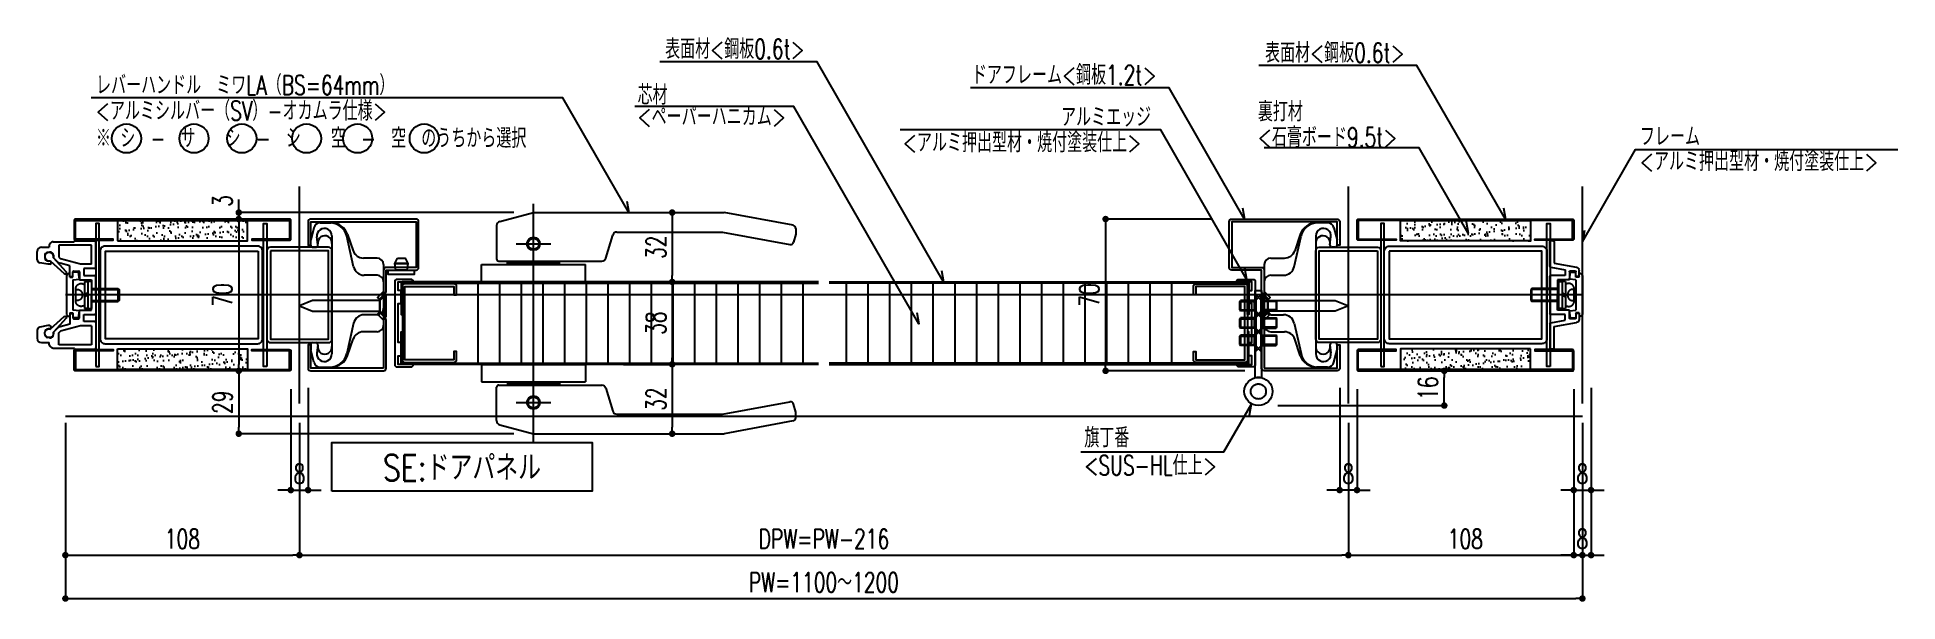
# Model space of a CAD drawing. Extents: x 21 to 47673, y 9 to 26406.
# Drawn here: x 4052 to 4910, y 18615 to 18876 of the extents above; entities that cross this region are included whole.
import ezdxf
from ezdxf.enums import TextEntityAlignment as Align

# ---------------------------------------------------------------- set-up
doc = ezdxf.new("R2010")
doc.units = 0
doc.header["$LTSCALE"] = 10
doc.header["$PDMODE"] = 35
doc.header["$PDSIZE"] = 5
doc.linetypes.add('HIDDEN', pattern=[9.525, 6.35, -3.175])
for name, color, linetype in [('_基準', 1, 'Continuous'), ('_文字', 3, 'Continuous'), ('_製品', 4, 'Continuous'), ('_製品寸法', 9, 'Continuous')]:
    doc.layers.add(name, color=color, linetype=linetype)
doc.styles.add('OKAMURA', font='simplex8.shx', dxfattribs={"width": 0.7, "bigfont": 'BIGFONT.shx'})
doc.dimstyles.new('OKAMURA-003', dxfattribs={"dimscale": 3, "dimtxt": 3, "dimasz": 1, "dimexe": 0, "dimexo": 3, "dimgap": 1, "dimtad": 1, "dimdec": 3, "dimdsep": 46, "dimtxsty": 'OKAMURA', "dimblk1": 'DOT', "dimblk2": 'DOT', "dimsah": 1, "dimcen": 0, "dimclrd": 9, "dimclre": 9, "dimclrt": 3, "dimadec": 0, "dimazin": 0, "dimtfac": 1, "dimtdec": 3, "dimtix": 1, "dimtmove": 2, "dimatfit": 3, "dimldrblk": 'NONE', "dimfxl": 0, "dimtolj": 1, "dimarcsym": 0})

msp = doc.modelspace()

# ---------------------------------------------------------------- blocks, each defined once
blk = doc.blocks.new('P15BASE_TAYNAM_TV')
at = {"layer": '_基準'}
for p, q in [((64, -55), (64, 55)), ((56, 36.6), (72, 36.6)), ((56, -36.6), (72, -36.6))]:
    blk.add_line(p, q, dxfattribs=at)
at = {"layer": '_製品'}
for p, q in [((47, 44.96), (47, 29.6)), ((48.49, 46.89), (64, 51)), ((64, 51), (152, 51)), ((183.77, 45.13), (152, 51)), ((185, 43.66), (185, 41)), ((97.43, 30.01), (100.57, 40.59)), ((102.48, 42), (151.18, 42)), ((151.18, 42), (182.3, 36.25)), ((185, 41), (184.02, 37.34)), ((40, 19), (40, 27)), ((40, 27), (88, 27)), ((48, 28.6), (95.52, 28.6)), ((52, 27.5), (52, 28.5)), ((76, 28.5), (52, 28.5)), ((76, 27.5), (52, 27.5)), ((52.5, 27.3), (52.5, 27.5)), ((52.5, 27), (52.5, 27.3)), ((75.5, 27.3), (52.5, 27.3)), ((55, 28.6), (55, 28.5)), ((73, 28.6), (73, 28.5)), ((75.5, 27.3), (75.5, 27.5)), ((75.5, 27), (75.5, 27.3)), ((76, 27.5), (76, 28.5)), ((88, 19), (88, 27)), ((40, 19), (88, 19)), ((40, -19), (40, -27)), ((40, -19), (88, -19)), ((88, -19), (88, -27)), ((40, -27), (88, -27)), ((47, -44.96), (47, -29.6)), ((48, -28.6), (95.52, -28.6)), ((52, -27.5), (52, -28.5)), ((76, -27.5), (52, -27.5)), ((76, -28.5), (52, -28.5)), ((52.5, -27), (52.5, -27.3)), ((75.5, -27.3), (52.5, -27.3)), ((52.5, -27.3), (52.5, -27.5)), ((55, -28.6), (55, -28.5)), ((73, -28.6), (73, -28.5)), ((75.5, -27), (75.5, -27.3)), ((75.5, -27.3), (75.5, -27.5)), ((76, -27.5), (76, -28.5)), ((97.43, -30.01), (100.57, -40.59)), ((102.48, -42), (151.18, -42)), ((151.18, -42), (182.3, -36.25)), ((185, -41), (184.02, -37.34)), ((185, -43.66), (185, -41)), ((48.49, -46.89), (64, -51)), ((64, -51), (152, -51)), ((183.77, -45.13), (152, -51))]:
    blk.add_line(p, q, dxfattribs=at)
for centre, radius in [((64, 36.6), 3), ((64, 36.6), 2.55), ((64, -36.6), 3), ((64, -36.6), 2.55)]:
    blk.add_circle(centre, radius, dxfattribs=at)
for centre, radius, start, end in [((49, 44.96), 2, 104.82648, 180), ((183.5, 43.66), 1.5, 0, 79.53519), ((102.48, 40), 2, 90, 162.89727), ((182.57, 37.73), 1.5, 259.53519, 345), ((48, 29.6), 1, 180, 270), ((95.52, 30.6), 2, 270, 342.89727), ((48, -29.6), 1, 90, 180), ((95.52, -30.6), 2, 17.10273, 90), ((102.48, -40), 2, 197.10273, 270), ((182.57, -37.73), 1.5, 15, 100.46481), ((49, -44.96), 2, 180, 255.17352), ((183.5, -43.66), 1.5, 280.46481, 0)]:
    blk.add_arc(centre, radius, start, end, dxfattribs=at)
blk = doc.blocks.new('_DOT')
at = {"color": 0, "linetype": 'ByBlock'}
blk.add_line((-0.5, 0), (-1, 0), dxfattribs=at)
at = {"color": 0, "linetype": 'ByBlock', "const_width": 0.5}
blk.add_lwpolyline([(-0.25, 0, 1), (0.25, 0, 1)], format="xyb", close=True, dxfattribs=at)
blk = doc.blocks.new('*D682')
at = {"layer": '_製品寸法', "color": 9, "lineweight": -2, "transparency": 16777216}
for p, q in [((-700, -59), (-700, -140)), ((0, -59), (0, -140)), ((-697, -140), (-3, -140))]:
    blk.add_line(p, q, dxfattribs=at)
at = {"layer": 'Defpoints', "color": 0, "transparency": 16777216}
for p in [(-700, -50), (0, -50), (0, -140)]:
    blk.add_point(p, dxfattribs=at)
at = {"layer": '_製品寸法', "color": 9, "lineweight": -2, "transparency": 16777216, "xscale": 3, "yscale": 3, "zscale": 3, "rotation": 180}
blk.add_blockref('_DOT', (-700, -140), dxfattribs=at)
at = {"layer": '_製品寸法', "color": 9, "lineweight": -2, "transparency": 16777216, "xscale": 3, "yscale": 3, "zscale": 3}
blk.add_blockref('_DOT', (0, -140), dxfattribs=at)
at = {"layer": '_製品寸法', "color": 3, "transparency": 16777216, "insert": (-350, -132.5), "char_height": 9, "attachment_point": 5, "style": 'OKAMURA'}
blk.add_mtext('\\A1;PW=1100～1200', dxfattribs=at)
blk = doc.blocks.new('_None')
blk = doc.blocks.new('*D683')
at = {"layer": '_製品寸法', "color": 9, "lineweight": -2, "transparency": 16777216}
for p, q in [((-700, -59), (-700, -120)), ((-592, -59), (-592, -120)), ((-697, -120), (-595, -120))]:
    blk.add_line(p, q, dxfattribs=at)
at = {"layer": 'Defpoints', "color": 0, "transparency": 16777216}
for p in [(-700, -50), (-592, -50), (-592, -120)]:
    blk.add_point(p, dxfattribs=at)
at = {"layer": '_製品寸法', "color": 9, "lineweight": -2, "transparency": 16777216, "xscale": 3, "yscale": 3, "zscale": 3, "rotation": 180}
blk.add_blockref('_DOT', (-700, -120), dxfattribs=at)
at = {"layer": '_製品寸法', "color": 9, "lineweight": -2, "transparency": 16777216, "xscale": 3, "yscale": 3, "zscale": 3}
blk.add_blockref('_DOT', (-592, -120), dxfattribs=at)
at = {"layer": '_製品寸法', "color": 3, "transparency": 16777216, "insert": (-646, -112.5), "char_height": 9, "attachment_point": 5, "style": 'OKAMURA'}
blk.add_mtext('\\A1;108', dxfattribs=at)
blk = doc.blocks.new('*D684')
at = {"layer": '_製品寸法', "color": 9, "lineweight": -2, "transparency": 16777216}
for p, q in [((-592, -59), (-592, -120)), ((-108, -59), (-108, -120)), ((-589, -120), (-111, -120))]:
    blk.add_line(p, q, dxfattribs=at)
at = {"layer": 'Defpoints', "color": 0, "transparency": 16777216}
for p in [(-592, -50), (-108, -50), (-108, -120)]:
    blk.add_point(p, dxfattribs=at)
at = {"layer": '_製品寸法', "color": 9, "lineweight": -2, "transparency": 16777216, "xscale": 3, "yscale": 3, "zscale": 3, "rotation": 180}
blk.add_blockref('_DOT', (-592, -120), dxfattribs=at)
at = {"layer": '_製品寸法', "color": 9, "lineweight": -2, "transparency": 16777216, "xscale": 3, "yscale": 3, "zscale": 3}
blk.add_blockref('_DOT', (-108, -120), dxfattribs=at)
at = {"layer": '_製品寸法', "color": 3, "transparency": 16777216, "insert": (-350, -112.5), "char_height": 9, "attachment_point": 5, "style": 'OKAMURA'}
blk.add_mtext('\\A1;DPW=PW-216', dxfattribs=at)
blk = doc.blocks.new('*D685')
at = {"layer": '_製品寸法', "color": 9, "lineweight": -2, "transparency": 16777216}
for p, q in [((-108, -59), (-108, -120)), ((0, -59), (0, -120)), ((-105, -120), (-3, -120))]:
    blk.add_line(p, q, dxfattribs=at)
at = {"layer": 'Defpoints', "color": 0, "transparency": 16777216}
for p in [(-108, -50), (0, -50), (0, -120)]:
    blk.add_point(p, dxfattribs=at)
at = {"layer": '_製品寸法', "color": 9, "lineweight": -2, "transparency": 16777216, "xscale": 3, "yscale": 3, "zscale": 3, "rotation": 180}
blk.add_blockref('_DOT', (-108, -120), dxfattribs=at)
at = {"layer": '_製品寸法', "color": 9, "lineweight": -2, "transparency": 16777216, "xscale": 3, "yscale": 3, "zscale": 3}
blk.add_blockref('_DOT', (0, -120), dxfattribs=at)
at = {"layer": '_製品寸法', "color": 3, "transparency": 16777216, "insert": (-54, -112.5), "char_height": 9, "attachment_point": 5, "style": 'OKAMURA'}
blk.add_mtext('\\A1;108', dxfattribs=at)
blk = doc.blocks.new('*D686')
at = {"layer": '_製品寸法', "color": 9, "lineweight": -2, "transparency": 16777216}
for p, q in [((-588, -42.8), (-588, -90)), ((-596, -43.4), (-596, -90)), ((-599, -90), (-602, -90)), ((-596, -90), (-588, -90)), ((-585, -90), (-582, -90))]:
    blk.add_line(p, q, dxfattribs=at)
at = {"layer": 'Defpoints', "color": 0, "transparency": 16777216}
for p in [(-588, -33.8), (-596, -34.4), (-588, -90)]:
    blk.add_point(p, dxfattribs=at)
at = {"layer": '_製品寸法', "color": 9, "lineweight": -2, "transparency": 16777216, "xscale": 3, "yscale": 3, "zscale": 3}
blk.add_blockref('_DOT', (-596, -90), dxfattribs=at)
at = {"layer": '_製品寸法', "color": 9, "lineweight": -2, "transparency": 16777216, "xscale": 3, "yscale": 3, "zscale": 3, "rotation": 180}
blk.add_blockref('_DOT', (-588, -90), dxfattribs=at)
at = {"layer": '_製品寸法', "color": 3, "transparency": 16777216, "insert": (-592, -82.5), "char_height": 9, "attachment_point": 5, "style": 'OKAMURA'}
blk.add_mtext('\\A1;8', dxfattribs=at)
blk = doc.blocks.new('*D687')
at = {"layer": '_製品寸法', "color": 9, "lineweight": -2, "transparency": 16777216}
for p, q in [((-112, -42.8), (-112, -90)), ((-104, -43.4), (-104, -90)), ((-115, -90), (-118, -90)), ((-104, -90), (-112, -90)), ((-101, -90), (-98, -90))]:
    blk.add_line(p, q, dxfattribs=at)
at = {"layer": 'Defpoints', "color": 0, "transparency": 16777216}
for p in [(-112, -33.8), (-104, -34.4), (-112, -90)]:
    blk.add_point(p, dxfattribs=at)
at = {"layer": '_製品寸法', "color": 9, "lineweight": -2, "transparency": 16777216, "xscale": 3, "yscale": 3, "zscale": 3}
blk.add_blockref('_DOT', (-112, -90), dxfattribs=at)
at = {"layer": '_製品寸法', "color": 9, "lineweight": -2, "transparency": 16777216, "xscale": 3, "yscale": 3, "zscale": 3, "rotation": 180}
blk.add_blockref('_DOT', (-104, -90), dxfattribs=at)
at = {"layer": '_製品寸法', "color": 3, "transparency": 16777216, "insert": (-108, -82.5), "char_height": 9, "attachment_point": 5, "style": 'OKAMURA'}
blk.add_mtext('\\A1;8', dxfattribs=at)
blk = doc.blocks.new('*D688')
at = {"layer": '_製品寸法', "color": 9, "lineweight": -2, "transparency": 16777216}
for p, q in [((-94.4, -35), (-63.73, -35)), ((-63.73, -48), (-63.73, -38)), ((-140.5, -51), (-63.73, -51))]:
    blk.add_line(p, q, dxfattribs=at)
at = {"layer": 'Defpoints', "color": 0, "transparency": 16777216}
for p in [(-103.4, -35), (-63.73, -35), (-149.5, -51)]:
    blk.add_point(p, dxfattribs=at)
at = {"layer": '_製品寸法', "color": 9, "lineweight": -2, "transparency": 16777216, "xscale": 3, "yscale": 3, "zscale": 3}
for p, rotation in [((-63.73, -35), 90), ((-63.73, -51), 270)]:
    blk.add_blockref('_DOT', p, dxfattribs=dict(at, rotation=rotation))
at = {"layer": '_製品寸法', "color": 3, "transparency": 16777216, "insert": (-71.23, -43), "char_height": 9, "attachment_point": 5, "rotation": 90, "style": 'OKAMURA'}
blk.add_mtext('\\A1;16', dxfattribs=at)
blk = doc.blocks.new('*D689')
at = {"layer": '_製品寸法', "color": 9, "lineweight": -2, "transparency": 16777216}
for p, q in [((-170.8, 35), (-220, 35)), ((-220, 32), (-220, -32)), ((-155.8, -35), (-220, -35))]:
    blk.add_line(p, q, dxfattribs=at)
at = {"layer": 'Defpoints', "color": 0, "transparency": 16777216}
for p in [(-161.8, 35), (-220, -35), (-146.8, -35)]:
    blk.add_point(p, dxfattribs=at)
at = {"layer": '_製品寸法', "color": 9, "lineweight": -2, "transparency": 16777216, "xscale": 3, "yscale": 3, "zscale": 3}
for p, rotation in [((-220, 35), 90), ((-220, -35), 270)]:
    blk.add_blockref('_DOT', p, dxfattribs=dict(at, rotation=rotation))
at = {"layer": '_製品寸法', "color": 3, "transparency": 16777216, "insert": (-227.5, 0), "char_height": 9, "attachment_point": 5, "rotation": 90, "style": 'OKAMURA'}
blk.add_mtext('\\A1;70', dxfattribs=at)
blk = doc.blocks.new('*D690')
at = {"layer": '_製品寸法', "color": 9, "lineweight": -2, "transparency": 16777216}
for p, q in [((-475, 38), (-420, 38)), ((-420, 35), (-420, 9)), ((-442.5, 6), (-420, 6))]:
    blk.add_line(p, q, dxfattribs=at)
at = {"layer": 'Defpoints', "color": 0, "transparency": 16777216}
for p in [(-484, 38), (-451.5, 6), (-420, 6)]:
    blk.add_point(p, dxfattribs=at)
at = {"layer": '_製品寸法', "color": 9, "lineweight": -2, "transparency": 16777216, "xscale": 3, "yscale": 3, "zscale": 3}
for p, rotation in [((-420, 38), 90), ((-420, 6), 270)]:
    blk.add_blockref('_DOT', p, dxfattribs=dict(at, rotation=rotation))
at = {"layer": '_製品寸法', "color": 3, "transparency": 16777216, "insert": (-427.5, 22), "char_height": 9, "attachment_point": 5, "rotation": 90, "style": 'OKAMURA'}
blk.add_mtext('\\A1;32', dxfattribs=at)
blk = doc.blocks.new('*D691')
at = {"layer": '_製品寸法', "color": 9, "lineweight": -2, "transparency": 16777216}
for p, q in [((-442.5, 6), (-420, 6)), ((-420, 3), (-420, -29)), ((-442.5, -32), (-420, -32))]:
    blk.add_line(p, q, dxfattribs=at)
at = {"layer": 'Defpoints', "color": 0, "transparency": 16777216}
for p in [(-451.5, 6), (-451.5, -32), (-420, -32)]:
    blk.add_point(p, dxfattribs=at)
at = {"layer": '_製品寸法', "color": 9, "lineweight": -2, "transparency": 16777216, "xscale": 3, "yscale": 3, "zscale": 3}
for p, rotation in [((-420, 6), 90), ((-420, -32), 270)]:
    blk.add_blockref('_DOT', p, dxfattribs=dict(at, rotation=rotation))
at = {"layer": '_製品寸法', "color": 3, "transparency": 16777216, "insert": (-427.5, -13), "char_height": 9, "attachment_point": 5, "rotation": 90, "style": 'OKAMURA'}
blk.add_mtext('\\A1;38', dxfattribs=at)
blk = doc.blocks.new('*D692')
at = {"layer": '_製品寸法', "color": 9, "lineweight": -2, "transparency": 16777216}
for p, q in [((-442.5, -32), (-420, -32)), ((-420, -35), (-420, -61)), ((-475, -64), (-420, -64))]:
    blk.add_line(p, q, dxfattribs=at)
at = {"layer": 'Defpoints', "color": 0, "transparency": 16777216}
for p in [(-451.5, -32), (-484, -64), (-420, -64)]:
    blk.add_point(p, dxfattribs=at)
at = {"layer": '_製品寸法', "color": 9, "lineweight": -2, "transparency": 16777216, "xscale": 3, "yscale": 3, "zscale": 3}
for p, rotation in [((-420, -32), 90), ((-420, -64), 270)]:
    blk.add_blockref('_DOT', p, dxfattribs=dict(at, rotation=rotation))
at = {"layer": '_製品寸法', "color": 3, "transparency": 16777216, "insert": (-427.5, -48), "char_height": 9, "attachment_point": 5, "rotation": 90, "style": 'OKAMURA'}
blk.add_mtext('\\A1;32', dxfattribs=at)
blk = doc.blocks.new('*D693')
at = {"layer": '_製品寸法', "color": 9, "lineweight": -2, "transparency": 16777216}
for p, q in [((-620, 41), (-620, 44)), ((-493, 38), (-620, 38)), ((-620, 38), (-620, 35)), ((-605.6, 35), (-620, 35)), ((-620, 32), (-620, 29))]:
    blk.add_line(p, q, dxfattribs=at)
at = {"layer": 'Defpoints', "color": 0, "transparency": 16777216}
for p in [(-620, 35), (-596.6, 35), (-484, 38)]:
    blk.add_point(p, dxfattribs=at)
at = {"layer": '_製品寸法', "color": 9, "lineweight": -2, "transparency": 16777216, "xscale": 3, "yscale": 3, "zscale": 3}
for p, rotation in [((-620, 38), 270), ((-620, 35), 90)]:
    blk.add_blockref('_DOT', p, dxfattribs=dict(at, rotation=rotation))
at = {"layer": '_製品寸法', "color": 3, "transparency": 16777216, "insert": (-627.5, 43.32), "char_height": 9, "attachment_point": 5, "rotation": 90, "style": 'OKAMURA'}
blk.add_mtext('\\A1;3', dxfattribs=at)
blk = doc.blocks.new('*D694')
at = {"layer": '_製品寸法', "color": 9, "lineweight": -2, "transparency": 16777216}
for p, q in [((-605.6, 35), (-620, 35)), ((-620, 32), (-620, -32)), ((-605.6, -35), (-620, -35))]:
    blk.add_line(p, q, dxfattribs=at)
at = {"layer": 'Defpoints', "color": 0, "transparency": 16777216}
for p in [(-596.6, 35), (-620, -35), (-596.6, -35)]:
    blk.add_point(p, dxfattribs=at)
at = {"layer": '_製品寸法', "color": 9, "lineweight": -2, "transparency": 16777216, "xscale": 3, "yscale": 3, "zscale": 3}
for p, rotation in [((-620, 35), 90), ((-620, -35), 270)]:
    blk.add_blockref('_DOT', p, dxfattribs=dict(at, rotation=rotation))
at = {"layer": '_製品寸法', "color": 3, "transparency": 16777216, "insert": (-627.5, 0), "char_height": 9, "attachment_point": 5, "rotation": 90, "style": 'OKAMURA'}
blk.add_mtext('\\A1;70', dxfattribs=at)
blk = doc.blocks.new('*D695')
at = {"layer": '_製品寸法', "color": 9, "lineweight": -2, "transparency": 16777216}
for p, q in [((-605.6, -35), (-620, -35)), ((-620, -38), (-620, -61)), ((-493, -64), (-620, -64))]:
    blk.add_line(p, q, dxfattribs=at)
at = {"layer": 'Defpoints', "color": 0, "transparency": 16777216}
for p in [(-596.6, -35), (-620, -64), (-484, -64)]:
    blk.add_point(p, dxfattribs=at)
at = {"layer": '_製品寸法', "color": 9, "lineweight": -2, "transparency": 16777216, "xscale": 3, "yscale": 3, "zscale": 3}
for p, rotation in [((-620, -35), 90), ((-620, -64), 270)]:
    blk.add_blockref('_DOT', p, dxfattribs=dict(at, rotation=rotation))
at = {"layer": '_製品寸法', "color": 3, "transparency": 16777216, "insert": (-627.5, -49.5), "char_height": 9, "attachment_point": 5, "rotation": 90, "style": 'OKAMURA'}
blk.add_mtext('\\A1;29', dxfattribs=at)
blk = doc.blocks.new('AUDIT_I_130227104929-0')
for p, q in [((0, 4), (0, -4)), ((0, 4), (0.3, 4)), ((0.3, 4), (0.3, -4)), ((0.3, 4), (2.3, 2)), ((2.72, 2), (2.72, -1.88)), ((8, 1.62), (2.72, 1.62)), ((2.79, 2), (7.78, 2)), ((8, 1.62), (7.78, 2)), ((7.78, 2), (7.78, -1.88)), ((8, -1.5), (8, 1.62)), ((0, -4), (0.3, -4)), ((0.3, -4), (2.3, -1.88)), ((8, -1.5), (2.72, -1.5)), ((2.79, -1.88), (7.78, -1.88)), ((8, -1.5), (7.78, -1.88))]:
    blk.add_line(p, q)
for centre, radius, start, end in [((2.51, 2.21), 0.3, 225, 315), ((2.76, 2.09), 0.101, 249.8874, 290.1126), ((2.51, -2.09), 0.3, 45, 135), ((2.76, -1.97), 0.101, 69.8874, 110.1126)]:
    blk.add_arc(centre, radius, start, end)
blk = doc.blocks.new('A$C32CB7D14')
at = {"layer": '_製品'}
for p, q in [((0, 19.5), (1, 20.5)), ((0, 19.5), (0, 1.5)), ((1.5, 20.5), (1, 20.5)), ((1.5, 18.75), (1.5, 20.5)), ((1.5, 18.75), (3, 18.75)), ((3, 18.75), (3, 21)), ((5.5, 21), (3, 21)), ((3, 17.5), (6, 17.8)), ((3, 17.5), (3, 3.5)), ((6, 17.8), (5.5, 21)), ((0, 1.5), (1, 0.5)), ((1.5, 0.5), (1, 0.5)), ((1.5, 2.25), (1.5, 0.5)), ((1.5, 2.25), (3, 2.25)), ((6, 3.2), (3, 3.5)), ((3, 2.25), (3, 0)), ((5.5, 0), (6, 3.2)), ((5.5, 0), (3, 0))]:
    blk.add_line(p, q, dxfattribs=at)
blk = doc.blocks.new('A$C72ED3FC6')
at = {"layer": '_製品'}
for p, q in [((0.5, 9.25), (0, 8.75)), ((12.8, 8.75), (0, 8.75)), ((0, 8.75), (0, 3.75)), ((12.8, 9.25), (0.5, 9.25)), ((0.5, 3.25), (0.5, 9.25)), ((12.8, 12.5), (14.4, 12.5)), ((12.8, 12.5), (12.8, 0)), ((14.4, 12.5), (14.4, 0)), ((16, 12.5), (14.4, 12.5)), ((16, 12.5), (16, 0)), ((12.8, 3.75), (0, 3.75)), ((0, 3.75), (0.5, 3.25)), ((12.8, 3.25), (0.5, 3.25)), ((14.4, 0), (12.8, 0)), ((14.4, 7.17), (16, 6.25)), ((14.4, 6.25), (16, 5.33)), ((14.4, 0), (16, 0))]:
    blk.add_line(p, q, dxfattribs=at)
at = {"layer": '_製品', "linetype": 'HIDDEN', "ltscale": 0.5}
blk.add_line((20, 3.75), (20, 8.75), dxfattribs=at)
for centre, radius, start, end in [((17.54, 9.05), 2.48, 353.07269, 128.21191), ((19.36, 6.46), 2.37, 74.41132, 185.19995), ((17.54, 3.45), 2.48, 231.78809, 6.92735), ((19.36, 6.04), 2.37, 174.80017, 285.58872)]:
    blk.add_arc(centre, radius, start, end, dxfattribs=at)
blk = doc.blocks.new('A$C47657887')
at = {"layer": '_製品'}
for p, q in [((2.51, 6.02), (8.92, 0.18)), ((9.77, 1.02), (3.93, 7.44))]:
    blk.add_line(p, q, dxfattribs=at)
for centre, radius, start, end in [((1.99, 7.95), 2, 345.13234, 284.86819), ((9.35, 0.6), 0.6, 225, 45)]:
    blk.add_arc(centre, radius, start, end, dxfattribs=at)
blk = doc.blocks.new('P15CEUS枠')
at = {"layer": '_製品'}
for p, q in [((-13.5, 16.26), (-13.5, 20)), ((-11.5, 22), (-8, 22)), ((-10, 18.11), (-10, 17.14)), ((-7.76, 19.77), (-8.76, 19.59)), ((-8, 22.96), (-8, 22)), ((-7.55, 23.8), (-6.75, 24.33)), ((-6.2, 24.5), (3.5, 24.5)), ((-6, 18.29), (-6, 17.14)), ((11.5, 23), (-3.5, 23)), ((-3.5, 23), (-3.5, 17.47)), ((-3.5, 17.47), (-2.68, 16.65)), ((3.91, 24.91), (3.5, 24.5)), ((4.12, 25), (13, 25)), ((11.5, 14.27), (11.5, 23)), ((13.5, 12.77), (13.5, 24.5)), ((-8.61, 14.14), (-12.26, 14.78)), ((-7.75, 14.14), (-8.61, 14.14)), ((-7.75, 15.64), (-8.5, 15.64)), ((-6, 17.14), (-4.29, 15.43)), ((1.5, 13.5), (-2.92, 14.64)), ((6.5, 14.27), (-2.68, 16.65)), ((1.5, 8.8), (1.5, 13.5)), ((3, 8.8), (3, 10.7)), ((3.3, 11), (5.7, 11)), ((6, 10.7), (6, 7)), ((11.5, 14.27), (6.5, 14.27)), ((8, 12.27), (8, 9)), ((13, 12.27), (8, 12.27)), ((8, 9), (13, 9)), ((1.8, 8.5), (2.7, 8.5)), ((6, 7), (11.5, 7)), ((11.5, 7), (11.5, 0.3)), ((11.5, 0.3), (11.8, 0)), ((11.5, -0.3), (11.8, 0)), ((13.5, 0.3), (13.2, 0)), ((13.2, 0), (13.5, -0.3)), ((13.5, 0.3), (13.5, 8.5)), ((1.8, -8.5), (2.7, -8.5)), ((6, -7), (11.5, -7)), ((6, -10.7), (6, -7)), ((11.5, -7), (11.5, -0.3)), ((13.5, -0.3), (13.5, -8.5)), ((-13.5, -16.26), (-13.5, -20)), ((-8.61, -14.14), (-12.26, -14.78)), ((-10, -18.11), (-10, -17.14)), ((-7.75, -14.14), (-8.61, -14.14)), ((-7.75, -15.64), (-8.5, -15.64)), ((-6, -17.14), (-4.29, -15.43)), ((-6, -18.29), (-6, -17.14)), ((-3.5, -17.47), (-2.68, -16.65)), ((1.5, -13.5), (-2.92, -14.64)), ((6.5, -14.27), (-2.68, -16.65)), ((1.5, -8.8), (1.5, -13.5)), ((3, -8.8), (3, -10.7)), ((3.3, -11), (5.7, -11)), ((11.5, -14.27), (6.5, -14.27)), ((8, -9), (13, -9)), ((8, -12.27), (8, -9)), ((13, -12.27), (8, -12.27)), ((11.5, -14.27), (11.5, -23)), ((13.5, -12.77), (13.5, -24.5)), ((13.5, -12.77), (13.5, -24.5)), ((-11.5, -22), (-8, -22)), ((-7.76, -19.77), (-8.76, -19.59)), ((-8, -22.96), (-8, -22)), ((-7.55, -23.8), (-6.75, -24.33)), ((-6.2, -24.5), (3.5, -24.5)), ((-3.5, -23), (-3.5, -17.47)), ((11.5, -23), (-3.5, -23)), ((3.91, -24.91), (3.5, -24.5)), ((4.12, -25), (13, -25))]:
    blk.add_line(p, q, dxfattribs=at)
for centre, radius, start, end in [((-11.5, 20), 2, 90, 180), ((-8.5, 18.11), 1.5, 100.00002, 180), ((-7, 22.96), 1, 123.69007, 180), ((-7.5, 18.29), 1.5, 0.00001, 100.00002), ((-6.2, 23.5), 1, 90, 123.69007), ((4.12, 24.7), 0.3, 90, 135), ((13, 24.5), 0.5, 0, 90), ((-12, 16.26), 1.5, 180, 260), ((-8.5, 17.14), 1.5, 180, 270), ((-7.75, 14.89), 0.75, 270, 90), ((-2.17, 17.55), 3, 225, 255.5), ((1.8, 8.8), 0.3, 180, 270), ((2.7, 8.8), 0.3, 270, 0), ((3.3, 10.7), 0.3, 90, 180), ((5.7, 10.7), 0.3, 0, 90), ((13, 12.77), 0.5, 270, 0), ((13, 8.5), 0.5, 0, 90), ((1.8, -8.8), 0.3, 90, 180), ((2.7, -8.8), 0.3, 0, 90), ((13, -8.5), 0.5, 270, 0), ((-12, -16.26), 1.5, 100, 180), ((-8.5, -17.14), 1.5, 90, 180), ((-7.75, -14.89), 0.75, 270, 90), ((-2.17, -17.55), 3, 104.5, 135), ((3.3, -10.7), 0.3, 180, 270), ((5.7, -10.7), 0.3, 270, 360), ((13, -12.77), 0.5, 0, 90), ((-11.5, -20), 2, 180, 270), ((-8.5, -18.11), 1.5, 180, 259.99998), ((-7, -22.96), 1, 180, 236.30993), ((-7.5, -18.29), 1.5, 259.99998, 359.99999), ((-6.2, -23.5), 1, 236.30993, 270), ((4.12, -24.7), 0.3, 225, 270), ((13, -24.5), 0.5, 270, 0)]:
    blk.add_arc(centre, radius, start, end, dxfattribs=at)
for name, p in [('A$C47657887', (-9.98, 9.71)), ('A$C32CB7D14', (0, -10.5))]:
    blk.add_blockref(name, p, dxfattribs=at)
at = {"layer": '_製品', "xscale": -1}
blk.add_blockref('A$C72ED3FC6', (24.3, -6.25), dxfattribs=at)
at = {"layer": '_製品', "xscale": -1, "rotation": 180}
blk.add_blockref('A$C47657887', (-9.98, -9.71), dxfattribs=at)
blk = doc.blocks.new('A$C46606B5D')
at = {"layer": '_製品'}
for p, q in [((0, 17.8), (0.5, 21)), ((3, 17.5), (0, 17.8)), ((0.5, 21), (3, 21)), ((3, 18.75), (3, 21)), ((4.5, 18.75), (3, 18.75)), ((3, 17.5), (3, 3.5)), ((4.5, 18.75), (4.5, 20.5)), ((4.5, 20.5), (5, 20.5)), ((6, 19.5), (5, 20.5)), ((6, 19.5), (6, 1.5)), ((0, 3.2), (3, 3.5)), ((0.5, 0), (0, 3.2)), ((0.5, 0), (3, 0)), ((3, 2.25), (3, 0)), ((4.5, 2.25), (3, 2.25)), ((4.5, 2.25), (4.5, 0.5)), ((4.5, 0.5), (5, 0.5)), ((6, 1.5), (5, 0.5))]:
    blk.add_line(p, q, dxfattribs=at)
blk = doc.blocks.new('A$C79397D4C')
at = {"layer": '_製品'}
for p, q in [((23, 99), (23, 79.2)), ((24, 100), (26, 100)), ((27, 76.6), (27, 99)), ((0, 67.6), (0, 72.6)), ((23, 79.2), (2.5, 75.5)), ((3, 67.6), (3, 71.4)), ((3.6, 72), (8.4, 72)), ((9, 71.4), (9, 64)), ((26.2, 75.7), (13, 73.3)), ((13, 73.3), (13, 68)), ((0.6, 67), (2.4, 67)), ((9, 64), (20, 64)), ((13, 68), (26, 68)), ((20, 64), (20, 50.6)), ((27, 50.6), (27, 67)), ((9, 36), (20, 36)), ((9, 28.6), (9, 36)), ((20, 50.6), (20.6, 50)), ((20, 50.6), (20.6, 50)), ((20, 49.4), (20.6, 50)), ((20, 49.4), (20.6, 50)), ((20, 36), (20, 49.4)), ((27, 50.6), (26.4, 50)), ((27, 50.6), (26.4, 50)), ((27, 49.4), (26.4, 50)), ((27, 49.4), (26.4, 50)), ((27, 49.4), (27, 33)), ((0, 32.4), (0, 27.4)), ((0.6, 33), (2.4, 33)), ((23, 20.8), (2.5, 24.5)), ((3, 32.4), (3, 28.6)), ((3.6, 28), (8.4, 28)), ((13, 26.7), (13, 32)), ((13, 32), (26, 32)), ((26.2, 24.3), (13, 26.7)), ((23, 1), (23, 20.8)), ((27, 23.4), (27, 1)), ((24, 0), (26, 0))]:
    blk.add_line(p, q, dxfattribs=at)
for centre, radius, start, end in [((24, 99), 1, 90, 180), ((26, 99), 1, 0, 90), ((3, 72.6), 3, 100, 180), ((3.6, 71.4), 0.6, 90, 180), ((8.4, 71.4), 0.6, 0, 90), ((26, 76.6), 1, 280, 0), ((0.6, 67.6), 0.6, 180, 270), ((2.4, 67.6), 0.6, 270, 360), ((26, 67), 1, 0, 90), ((0.6, 32.4), 0.6, 90, 180), ((3, 27.4), 3, 180, 260), ((2.4, 32.4), 0.6, 0, 90), ((3.6, 28.6), 0.6, 180, 270), ((8.4, 28.6), 0.6, 270, 0), ((26, 33), 1, 270, 0), ((26, 23.4), 1, 0, 80), ((24, 1), 1, 180, 270), ((26, 1), 1, 270, 0)]:
    blk.add_arc(centre, radius, start, end, dxfattribs=at)
blk = doc.blocks.new('P15CEUG枠')
at = {"layer": '_製品', "xscale": -0.5, "yscale": 0.5, "zscale": 0.5}
blk.add_blockref('A$C79397D4C', (-1.5, -25), dxfattribs=at)
at = {"layer": '_製品'}
for name, p in [('A$C46606B5D', (-6, -10.5)), ('A$C72ED3FC6', (-23.8, -6.25))]:
    blk.add_blockref(name, p, dxfattribs=at)
blk = doc.blocks.new('P15SE_TV1')
at = {"layer": '_製品'}
h = blk.add_hatch(dxfattribs=at)
h.set_pattern_fill('AR-SAND', color=256, scale=0.1, style=0)
h.set_pattern_definition([(37.5, (-4872.2946, -2583.4344), (-0.160003, 4.8941324), [0, -3.8608, 0, -4.318, 0, -4.1275]), (7.5, (-4872.2946, -2583.4344), (4.495233, 7.168251), [0, -2.0828, 0, -3.4798, 0, -1.3335]), (327.5, (-4875.419, -2583.4344), (7.9099237, 0.014372), [0, -1.27, 0, -4.572, 0, -5.969]), (317.5, (-4875.419, -2583.4344), (7.6355645, 2.229293), [0, -0.635, 0, -2.9972, 0, -3.429])])
h.paths.add_polyline_path([(24, 24.9), (84, 24.9), (84, 34.4), (24, 34.4)])
h = blk.add_hatch(dxfattribs=at)
h.set_pattern_fill('AR-SAND', color=256, scale=0.1, style=0)
h.set_pattern_definition([(37.5, (-4388.2946, -2583.4344), (-0.160003, 4.8941324), [0, -3.8608, 0, -4.318, 0, -4.1275]), (7.5, (-4388.2946, -2583.4344), (4.495233, 7.168251), [0, -2.0828, 0, -3.4798, 0, -1.3335]), (327.5, (-4391.419, -2583.4344), (7.9099237, 0.014372), [0, -1.27, 0, -4.572, 0, -5.969]), (317.5, (-4391.419, -2583.4344), (7.6355645, 2.229293), [0, -0.635, 0, -2.9972, 0, -3.429])])
h.paths.add_polyline_path([(676, 24.9), (616, 24.9), (616, 34.4), (676, 34.4)])
h = blk.add_hatch(dxfattribs=at)
h.set_pattern_fill('AR-SAND', color=256, scale=0.1, style=0)
h.set_pattern_definition([(37.5, (-4872.2946, -2676.4513), (-0.160003, 4.8941324), [0, -3.8608, 0, -4.318, 0, -4.1275]), (7.5, (-4872.2946, -2676.451), (4.495233, 7.168251), [0, -2.0828, 0, -3.4798, 0, -1.3335]), (327.5, (-4875.419, -2676.4513), (7.9099237, 0.014372), [0, -1.27, 0, -4.572, 0, -5.969]), (317.5, (-4875.419, -2676.451), (7.6355645, 2.229293), [0, -0.635, 0, -2.9972, 0, -3.429])])
h.paths.add_polyline_path([(24, -24.9), (84, -24.9), (84, -34.4), (24, -34.4)])
h = blk.add_hatch(dxfattribs=at)
h.set_pattern_fill('AR-SAND', color=256, scale=0.1, style=0)
h.set_pattern_definition([(37.5, (-4388.2946, -2676.4513), (-0.160003, 4.8941324), [0, -3.8608, 0, -4.318, 0, -4.1275]), (7.5, (-4388.2946, -2676.451), (4.495233, 7.168251), [0, -2.0828, 0, -3.4798, 0, -1.3335]), (327.5, (-4391.419, -2676.4513), (7.9099237, 0.014372), [0, -1.27, 0, -4.572, 0, -5.969]), (317.5, (-4391.419, -2676.451), (7.6355645, 2.229293), [0, -0.635, 0, -2.9972, 0, -3.429])])
h.paths.add_polyline_path([(676, -24.9), (616, -24.9), (616, -34.4), (676, -34.4)])
for p, q in [((114.63, 31.03), (113.2, 25.3)), ((116.49, 23.13), (116.03, 26.76)), ((117.54, 33.3), (122.66, 33.3)), ((123, 27.2), (123, 23.94)), ((123, 27.2), (123, -27.2)), ((132.99, 13.01), (129.81, 27.07)), ((130.24, 27.86), (132.75, 20.4)), ((567.01, 13.01), (570.19, 27.07)), ((569.76, 27.86), (567.25, 20.4)), ((577, 27.2), (577, 23.94)), ((577, 27.2), (577, -27.2)), ((582.46, 33.3), (577.34, 33.3)), ((583.51, 23.13), (583.97, 26.76)), ((585.37, 31.03), (586.8, 25.3)), ((113.2, 23), (113.2, 25.3)), ((114.2, 22), (115.5, 22)), ((123, 23.94), (123, -27.2)), ((577, 23.94), (577, -27.2)), ((585.8, 22), (584.5, 22)), ((586.8, 23), (586.8, 25.3)), ((143.8, 17), (137.49, 17)), ((143.8, 9.11), (137.87, 9.11)), ((146.8, 14), (146.8, -14)), ((553.2, 14), (553.2, -14)), ((556.2, 17), (562.51, 17)), ((556.2, 9.11), (562.13, 9.11)), ((190.5, -31.4), (190.5, 5.4)), ((200.5, -31.4), (200.5, 5.4)), ((210.5, -31.4), (210.5, 5.4)), ((220.5, -31.4), (220.5, 5.4)), ((230.5, -31.4), (230.5, 5.4)), ((240.5, -31.4), (240.5, 5.4)), ((250.5, -31.4), (250.5, 5.4)), ((260.5, -31.4), (260.5, 5.4)), ((270.5, -31.4), (270.5, 5.4)), ((280.5, -31.4), (280.5, 5.4)), ((290.5, -31.4), (290.5, 5.4)), ((300.5, -31.4), (300.5, 5.4)), ((310.5, -31.4), (310.5, 5.4)), ((320.5, -31.4), (320.5, 5.4)), ((330.5, -31.4), (330.5, 5.4)), ((340.5, -31.4), (340.5, 5.4)), ((360.5, -31.4), (360.5, 5.4)), ((370.5, -31.4), (370.5, 5.4)), ((380.5, -31.4), (380.5, 5.4)), ((390.5, -31.4), (390.5, 5.4)), ((400.5, -31.4), (400.5, 5.4)), ((410.5, -31.4), (410.5, 5.4)), ((420.5, -31.4), (420.5, 5.4)), ((430.5, -31.4), (430.5, 5.4)), ((440.5, -31.4), (440.5, 5.4)), ((450.5, -31.4), (450.5, 5.4)), ((460.5, -31.4), (460.5, 5.4)), ((470.5, -31.4), (470.5, 5.4)), ((480.5, -31.4), (480.5, 5.4)), ((490.5, -31.4), (490.5, 5.4)), ((500.5, -31.4), (500.5, 5.4)), ((510.5, -31.4), (510.5, 5.4)), ((132.99, -13.01), (129.81, -27.07)), ((143.8, -17), (137.49, -17)), ((143.8, -9.11), (137.87, -9.11)), ((556.2, -9.11), (562.13, -9.11)), ((556.2, -17), (562.51, -17)), ((567.01, -13.01), (570.19, -27.07)), ((113.2, -23), (113.2, -25.3)), ((114.63, -31.03), (113.2, -25.3)), ((114.2, -22), (115.5, -22)), ((116.49, -23.13), (116.03, -26.76)), ((130.24, -27.86), (132.75, -20.4)), ((569.76, -27.86), (567.25, -20.4)), ((583.51, -23.13), (583.97, -26.76)), ((585.8, -22), (584.5, -22)), ((585.37, -31.03), (586.8, -25.3)), ((586.8, -23), (586.8, -25.3)), ((117.54, -33.3), (122.66, -33.3)), ((582.46, -33.3), (577.34, -33.3))]:
    blk.add_line(p, q, dxfattribs=at)
for points in [[(103.4, 35), (4.6, 35, 0.414214), (4, 34.4), (4, 25.8, 0.414214), (4.6, 25.2), (22, 25.2), (22, 25.8), (4.6, 25.8), (4.6, 34.4), (103.4, 34.4), (103.4, 25.8), (86, 25.8), (86, 25.2), (103.4, 25.2, 0.414214), (104, 25.8), (104, 34.4, 0.414214)], [(146.8, 11.5), (146.8, 1.6), (144.05, -1.15), (144.9, -2), (147.65, 0.75, 0.198912), (148, 1.6), (148, 11.5), (161.8, 11.5, 0.414214), (163, 12.7), (163, 33.8, 0.414214), (161.8, 35), (113.2, 35, 0.414214), (112, 33.8), (112, 23), (113.2, 23), (113.2, 33.8), (161.8, 33.8), (161.8, 12.7), (148, 12.7, 0.414214)], [(553.2, 11.5), (553.2, 1.6), (555.95, -1.15), (555.1, -2), (552.35, 0.75, -0.198912), (552, 1.6), (552, 11.5), (538.2, 11.5, -0.414214), (537, 12.7), (537, 33.8, -0.414214), (538.2, 35), (586.8, 35, -0.414214), (588, 33.8), (588, 23), (586.8, 23), (586.8, 33.8), (538.2, 33.8), (538.2, 12.7), (552, 12.7, -0.414214)], [(596.6, 35), (695.4, 35, -0.414214), (696, 34.4), (696, 25.8, -0.414214), (695.4, 25.2), (678, 25.2), (678, 25.8), (695.4, 25.8), (695.4, 34.4), (596.6, 34.4), (596.6, 25.8), (614, 25.8), (614, 25.2), (596.6, 25.2, -0.414214), (596, 25.8), (596, 34.4, -0.414214)], [(88.7, 22.5), (18.3, 22.5, 0.414214), (16, 20.2), (16, -20.2, 0.414214), (18.3, -22.5), (88.7, -22.5, 0.414214), (91, -20.2), (91, 20.2, 0.414214)], [(93, 20.4), (93, -20.4, 0.414214), (94.6, -22), (121.4, -22, 0.414214), (123, -20.4), (123, 20.4, 0.414214), (121.4, 22), (94.6, 22, 0.414214)], [(607, 20.4), (607, -20.4, -0.414214), (605.4, -22), (578.6, -22, -0.414214), (577, -20.4), (577, 20.4, -0.414214), (578.6, 22), (605.4, 22, -0.414214)], [(610.9, 22.5), (681.3, 22.5, -0.414214), (683.6, 20.2), (683.6, -20.2, -0.414214), (681.3, -22.5), (610.9, -22.5, -0.414214), (608.6, -20.2), (608.6, 20.2, -0.414214)], [(179.3, 5.1), (156.7, 5.1, 0.414214), (155.5, 3.9), (155.5, -29.9, 0.414214), (156.7, -31.1), (179.3, -31.1, 0.414214), (180.5, -29.9), (180.5, -26.1), (179.3, -26.1), (179.3, -29.9), (156.7, -29.9), (156.7, 3.9), (179.3, 3.9), (179.3, 0.1), (180.5, 0.1), (180.5, 3.9, 0.414214)], [(521.7, 5.1), (544.3, 5.1, -0.414214), (545.5, 3.9), (545.5, -29.9, -0.414214), (544.3, -31.1), (521.7, -31.1, -0.414214), (520.5, -29.9), (520.5, -26.1), (521.7, -26.1), (521.7, -29.9), (544.3, -29.9), (544.3, 3.9), (521.7, 3.9), (521.7, 0.1), (520.5, 0.1), (520.5, 3.9, -0.414214)], [(549, 2), (552, 2), (552, -38.18, 0.116963), (549, -38.18)], [(146.8, -33.8), (113.2, -33.8), (113.2, -23), (112, -23), (112, -33.8, 0.414214), (113.2, -35), (146.8, -35, 0.414214), (148, -33.8), (148, -11.6, 0.198912), (147.65, -10.75), (144.9, -8), (144.05, -8.85), (146.8, -11.6)], [(553.2, -33.8), (586.8, -33.8), (586.8, -23), (588, -23), (588, -33.8, -0.414214), (586.8, -35), (553.2, -35, -0.414214), (552, -33.8), (552, -11.6, -0.198912), (552.35, -10.75), (555.1, -8), (555.95, -8.85), (553.2, -11.6)], [(103.4, -35), (4.6, -35, -0.414214), (4, -34.4), (4, -25.8, -0.414214), (4.6, -25.2), (22, -25.2), (22, -25.8), (4.6, -25.8), (4.6, -34.4), (103.4, -34.4), (103.4, -25.8), (86, -25.8), (86, -25.2), (103.4, -25.2, -0.414214), (104, -25.8), (104, -34.4, -0.414214)], [(596.6, -35), (695.4, -35, 0.414214), (696, -34.4), (696, -25.8, 0.414214), (695.4, -25.2), (678, -25.2), (678, -25.8), (695.4, -25.8), (695.4, -34.4), (596.6, -34.4), (596.6, -25.8), (614, -25.8), (614, -25.2), (596.6, -25.2, 0.414214), (596, -25.8), (596, -34.4, 0.414214)]]:
    blk.add_lwpolyline(points, format="xyb", close=True, dxfattribs=at)
for points in [[(24, 24.9), (84, 24.9), (84, 34.4), (24, 34.4)], [(676, 24.9), (616, 24.9), (616, 34.4), (676, 34.4)], [(14, -33), (15.6, -33), (15.6, 33), (14, 33)], [(93, -33), (91.4, -33), (91.4, 33), (93, 33)], [(607, -33), (608.6, -33), (608.6, 33), (607, 33)], [(685.2, -33), (683.6, -33), (683.6, 33), (685.2, 33)], [(88.95, 20.2), (88.95, -20.2), (18.55, -20.2), (18.55, 20.2)], [(94.6, 20.4), (94.6, -20.4), (121.4, -20.4), (121.4, 20.4)], [(605.4, 20.4), (605.4, -20.4), (578.6, -20.4), (578.6, 20.4)], [(610.9, 20.2), (610.9, -20.2), (681.3, -20.2), (681.3, 20.2)], [(149, 11.5), (161, 11.5), (161, 9.5), (149, 9.5)], [(153.25, 17), (156.75, 17), (158, 14.5), (152, 14.5)], [(152, 14.5), (158, 14.5), (157.5, 11.5), (152.5, 11.5)], [(147.62, 0), (147.62, -10), (148, -10), (148, 0)], [(154.9, 2), (153.5, 2), (153.5, 6), (160.5, 6), (160.5, 6.6), (159.9, 7.2), (152.6, 7.2), (152, 6.6), (152, -32.6), (152.6, -33.2), (159.9, -33.2), (160.5, -32.6), (160.5, -32), (153.5, -32), (153.5, -28), (154.9, -28), (154.9, -22), (153.5, -22), (153.5, -4), (154.9, -4)], [(546.1, 2), (547.5, 2), (547.5, 6), (540.5, 6), (540.5, 6.6), (541.1, 7.2), (548.4, 7.2), (549, 6.6), (549, -32.6), (548.4, -33.2), (541.1, -33.2), (540.5, -32.6), (540.5, -32), (547.5, -32), (547.5, -28), (546.1, -28), (546.1, -22), (547.5, -22), (547.5, -4), (546.1, -4)], [(552.38, 0), (552.38, -10), (552, -10), (552, 0)], [(123, -2.5), (114.04, -2.5), (108, -5), (114.04, -7.5), (123, -7.5)], [(577, -2.5), (585.96, -2.5), (592, -5), (585.96, -7.5), (577, -7.5)], [(24, -24.9), (84, -24.9), (84, -34.4), (24, -34.4)], [(676, -24.9), (616, -24.9), (616, -34.4), (676, -34.4)]]:
    blk.add_lwpolyline(points, close=True, dxfattribs=at)
at = {"layer": '_製品', "linetype": 'HIDDEN'}
for points in [[(147.62, -10), (147.62, 0), (145.12, -2.5), (145.12, -7.5)], [(552.38, -10), (552.38, 0), (554.88, -2.5), (554.88, -7.5)], [(145.12, -2.5), (123, -2.5), (123, -7.5), (145.12, -7.5)], [(554.88, -2.5), (577, -2.5), (577, -7.5), (554.88, -7.5)]]:
    blk.add_lwpolyline(points, close=True, dxfattribs=at)
at = {"layer": '_製品'}
for points in [[(347.5, 6), (155.49, 6, 0.408367), (154.9, 5.41), (154.9, -9), (155.5, -9), (155.5, 5.4), (347.5, 5.4)], [(352.5, 6), (545.51, 6, -0.408367), (546.1, 5.41), (546.1, -9), (545.5, -9), (545.5, 5.4), (352.5, 5.4)], [(347.5, -32), (155.49, -32, -0.408367), (154.9, -31.41), (154.9, -17), (155.5, -17), (155.5, -31.4), (347.5, -31.4)], [(352.5, -32), (545.51, -32, 0.408367), (546.1, -31.41), (546.1, -17), (545.5, -17), (545.5, -31.4), (352.5, -31.4)]]:
    blk.add_lwpolyline(points, format="xyb", dxfattribs=at)
blk.add_circle((550.5, -44.5), 6.5, dxfattribs=at)
at = {"layer": '_製品', "linetype": 'HIDDEN'}
blk.add_circle((550.5, -44.5), 3.5, dxfattribs=at)
at = {"layer": '_製品'}
for centre, radius, start, end in [((117.54, 30.3), 3, 90, 165.96376), ((119.5, 27.2), 3.5, 0, 187.28044), ((119.71, 24.01), 3.3, 356.41554, 186.62902), ((122.01, 25.3), 8, 12.7533, 90), ((122.66, 25.3), 8, 18.64559, 90), ((577.34, 25.3), 8, 90, 161.35441), ((577.99, 25.3), 8, 90, 167.2467), ((580.29, 24.01), 3.3, 353.37098, 183.58446), ((580.5, 27.2), 3.5, 352.71956, 180), ((582.46, 30.3), 3, 14.03624, 90), ((114.2, 23), 1, 180, 270), ((115.5, 23), 1, 270, 7.28044), ((137.49, 22), 5, 198.64559, 270), ((562.51, 22), 5, 270, 341.35441), ((584.5, 23), 1, 172.71956, 270), ((585.8, 23), 1, 270, 0), ((137.87, 14.11), 5, 192.7533, 270), ((143.8, 14), 3, 0, 90), ((143.8, 6.11), 3, 0, 90), ((556.2, 14), 3, 90, 180), ((556.2, 6.11), 3, 90, 180), ((562.13, 14.11), 5, 270, 347.2467), ((143.8, -6.11), 3, 270, 0), ((556.2, -6.11), 3, 180, 270), ((137.49, -22), 5, 90, 161.35441), ((137.87, -14.11), 5, 90, 167.2467), ((143.8, -14), 3, 270, 0), ((556.2, -14), 3, 180, 270), ((562.13, -14.11), 5, 12.7533, 90), ((562.51, -22), 5, 18.64559, 90), ((114.2, -23), 1, 90, 180), ((115.5, -23), 1, 352.71956, 90), ((119.71, -24.01), 3.3, 173.37098, 3.58446), ((580.29, -24.01), 3.3, 176.41554, 6.62902), ((584.5, -23), 1, 90, 187.28044), ((585.8, -23), 1, 0, 90), ((117.54, -30.3), 3, 194.03624, 270), ((119.5, -27.2), 3.5, 172.71956, 0), ((122.01, -25.3), 8, 270, 347.2467), ((122.66, -25.3), 8, 270, 341.35441), ((577.34, -25.3), 8, 198.64559, 270), ((577.99, -25.3), 8, 192.7533, 270), ((580.5, -27.2), 3.5, 180, 7.28044), ((582.46, -30.3), 3, 270, 345.96376)]:
    blk.add_arc(centre, radius, start, end, dxfattribs=at)
for name, p in [('P15CEUS枠', (0.5, 0)), ('P15CEUG枠', (700, 0))]:
    blk.add_blockref(name, p, dxfattribs=at)
at = {"layer": '_製品', "yscale": 1.25, "zscale": 1.25}
for p, xscale in [((552, -5), -1.25), ((552, -13), -1.25), ((549, -5), 1.25), ((549, -13), 1.25), ((552, -21), -1.25), ((549, -21), 1.25)]:
    blk.add_blockref('AUDIT_I_130227104929-0', p, dxfattribs=dict(at, xscale=xscale))
blk = doc.blocks.new('*D696')
at = {"layer": '_製品寸法', "color": 9, "lineweight": -2, "transparency": 16777216}
for p, q in [((4, -42.8), (4, -90)), ((-4, -43.4), (-4, -90)), ((-7, -90), (-10, -90)), ((-4, -90), (4, -90)), ((7, -90), (10, -90))]:
    blk.add_line(p, q, dxfattribs=at)
at = {"layer": 'Defpoints', "color": 0, "transparency": 16777216}
for p in [(4, -33.8), (-4, -34.4), (4, -90)]:
    blk.add_point(p, dxfattribs=at)
at = {"layer": '_製品寸法', "color": 9, "lineweight": -2, "transparency": 16777216, "xscale": 3, "yscale": 3, "zscale": 3}
blk.add_blockref('_DOT', (-4, -90), dxfattribs=at)
at = {"layer": '_製品寸法', "color": 9, "lineweight": -2, "transparency": 16777216, "xscale": 3, "yscale": 3, "zscale": 3, "rotation": 180}
blk.add_blockref('_DOT', (4, -90), dxfattribs=at)
at = {"layer": '_製品寸法', "color": 3, "transparency": 16777216, "insert": (0, -82.5), "char_height": 9, "attachment_point": 5, "style": 'OKAMURA'}
blk.add_mtext('\\A1;8', dxfattribs=at)
blk = doc.blocks.new('*D315')
at = {"layer": '_製品寸法', "color": 9, "lineweight": -2, "transparency": 16777216}
for p, q in [((4760.86, 18703.4), (4760.86, 18636.8)), ((4768.86, 18703.4), (4768.86, 18636.8)), ((4757.86, 18636.8), (4754.86, 18636.8)), ((4760.86, 18636.8), (4768.86, 18636.8)), ((4771.86, 18636.8), (4774.86, 18636.8))]:
    blk.add_line(p, q, dxfattribs=at)
at = {"layer": 'Defpoints', "color": 0, "transparency": 16777216}
for p in [(4760.86, 18712.4), (4768.86, 18712.4), (4768.86, 18636.8)]:
    blk.add_point(p, dxfattribs=at)
at = {"layer": '_製品寸法', "color": 9, "lineweight": -2, "transparency": 16777216, "xscale": 3, "yscale": 3, "zscale": 3}
blk.add_blockref('_DOT', (4760.86, 18636.8), dxfattribs=at)
at = {"layer": '_製品寸法', "color": 9, "lineweight": -2, "transparency": 16777216, "xscale": 3, "yscale": 3, "zscale": 3, "rotation": 180}
blk.add_blockref('_DOT', (4768.86, 18636.8), dxfattribs=at)
at = {"layer": '_製品寸法', "color": 3, "transparency": 16777216, "insert": (4764.86, 18644.3), "char_height": 9, "attachment_point": 5, "style": 'OKAMURA'}
blk.add_mtext('\\A1;8', dxfattribs=at)
blk = doc.blocks.new('*U681')
at = {"layer": '_基準'}
for p, q in [((-592, -50), (-592, 50)), ((-108, -50), (-108, 50)), ((0, -50), (0, 50)), ((0, 0), (-700, 0)), ((0, -56), (-700, -56))]:
    blk.add_line(p, q, dxfattribs=at)
at = {"layer": '_文字', "color": 9}
for points in [[(-295.6852, 11.2401), (-294.7612, 6.0001), (-353.141, 107.5102), (-425.7565, 107.5102)], [(-36.4448, 40.2401), (-35.5209, 35), (-76.3203, 105.7605), (-149.2543, 105.7605)], [(-156.7884, 40.24), (-155.8644, 35), (-190.6973, 95.567), (-282.3022, 95.567)], [(-440.9239, 43.2402), (-440, 38.0001), (-470.4018, 90.8625), (-688.1774, 90.8625)], [(-307.0425, -8.1419), (-306.1185, -13.3819), (-363.808, 86.928), (-437.2847, 86.928)], [(-155.9162, 12.54), (-154.9922, 7.3), (-194.5803, 76.1353), (-314.8072, 76.1353)], [(-53.6218, 33.7604), (-52.6978, 28.5204), (-75.2532, 67.776), (-146.7648, 67.776)], [(0.924, 29.74), (0, 24.5), (24.5181, 67.1318), (145.5348, 67.1318)], [(-153.6614, -55.3769), (-152.7374, -50.1368), (-165.5733, -72.4845), (-231.489, -72.4845)]]:
    blk.add_lwpolyline(points, dxfattribs=at)
blk.add_lwpolyline([(-577, -90.5), (-577, -68), (-457, -68), (-457, -90.5)], close=True, dxfattribs=at)
at = {"layer": '_文字', "color": 1}
for centre in [(-671.7895, 72.1877), (-640.6573, 72.1877), (-618.5703, 72.1877), (-588.7003, 72.1877), (-565.1408, 72.1877), (-534.4293, 72.1877)]:
    blk.add_circle(centre, 6.7034, dxfattribs=at)
at = {"layer": '_製品'}
for name, p in [('P15SE_TV1', (-700, 0)), ('P15BASE_TAYNAM_TV', (-548, -13))]:
    blk.add_blockref(name, p, dxfattribs=at)
at = {"layer": '_文字', "style": 'OKAMURA', "width": 0.7}
for s, p in [('表面材<鋼板0.6t>', (-423.2542, 108.9254)), ('表面材<鋼板0.6t>', (-146.4335, 107.1756)), ('ドアフレーム<鋼板1.2t>', (-281.7015, 96.9822)), ('レバーハンドル\u3000ミワLA（BS=64mm）', (-685.8642, 92.2776)), ('芯材', (-435.9846, 87.7402)), ('<アルミシルバー（SV）-オカムラ仕様> ', (-685.9143, 80.4317)), ('<ペーパーハニカム>', (-435.9846, 77.7634)), ('アルミエッジ', (-240.5735, 77.5504)), ('裏打材 ', (-149.7654, 80.0219)), ('<石膏ボード9.5t> ', (-149.7654, 68.2318)), ('フレーム', (26.5566, 68.5645)), ('<アルミ押出型材・焼付塗装仕上> ', (-313.5335, 65.7917)), ('<アルミ押出型材・焼付塗装仕上> ', (26.5566, 57.1421)), ('旗丁番', (-229.8371, -70.3142)), ('<SUS-HL仕上> ', (-229.8371, -83.1173))]:
    blk.add_text(s, height=9, dxfattribs=at).set_placement(p)
at = {"layer": '_文字', "color": 1, "style": 'OKAMURA', "width": 0.7}
blk.add_text('※ シ\u3000-\u3000サ\u3000\u3000シ\u3000-\u3000シ\u3000\u3000空\u3000-\u3000空\u3000のうちから選択\u3000', height=9, dxfattribs=at).set_placement((-685.9143, 67.8088))
at = {"layer": '_文字', "style": 'OKAMURA', "width": 0.8}
blk.add_text('SE:ドアパネル', height=12, dxfattribs=at).set_placement((-517, -79.25), align=Align.MIDDLE)
at = {"layer": '_製品寸法'}
dim = blk.add_linear_dim(base=(-620, 35), p1=(-484, 38), p2=(-596.6, 35), angle=90, dimstyle='OKAMURA-003', dxfattribs=at)
dim.commit()
dim.dimension.update_dxf_attribs({"geometry": '*D693', "text_midpoint": (-627.5, 43.3156), "dimtype": 160})
for base, p1, p2, angle, picture, middle in [((-620, -35), (-596.6, 35), (-596.6, -35), 90, '*D694', (-627.5, 0)), ((-420, 6), (-484, 38), (-451.5, 6), 90, '*D690', (-427.5, 22)), ((-220, -35), (-161.8, 35), (-146.8, -35), 90, '*D689', (-227.5, 0)), ((-420, -32), (-451.5, 6), (-451.5, -32), 90, '*D691', (-427.5, -13)), ((-620, -64), (-596.6, -35), (-484, -64), 90, '*D695', (-627.5, -49.5)), ((-420, -64), (-451.5, -32), (-484, -64), 90, '*D692', (-427.5, -48)), ((-63.7285, -35), (-149.5, -51), (-103.4, -35), 90, '*D688', (-71.2285, -43)), ((-112, -90), (-104, -34.4), (-112, -33.8), 180, '*D687', (-108, -82.5))]:
    dim = blk.add_linear_dim(base=base, p1=p1, p2=p2, angle=angle, dimstyle='OKAMURA-003', dxfattribs=at)
    dim.commit()
    dim.dimension.update_dxf_attribs({"geometry": picture, "text_midpoint": middle})
for base, p1, p2, picture, middle in [((-588, -90), (-596, -34.4), (-588, -33.8), '*D686', (-592, -82.5)), ((4, -90), (-4, -34.4), (4, -33.8), '*D696', (0, -82.5)), ((-592, -120), (-700, -50), (-592, -50), '*D683', (-646, -112.5)), ((0, -120), (-108, -50), (0, -50), '*D685', (-54, -112.5))]:
    dim = blk.add_linear_dim(base=base, p1=p1, p2=p2, dimstyle='OKAMURA-003', dxfattribs=at)
    dim.commit()
    dim.dimension.update_dxf_attribs({"geometry": picture, "text_midpoint": middle})
for base, p1, p2, text, picture, middle in [((0, -140), (-700, -50), (0, -50), 'PW=1100～1200', '*D682', (-350, -132.5)), ((-108, -120), (-592, -50), (-108, -50), 'DPW=PW-216', '*D684', (-350, -112.5))]:
    dim = blk.add_linear_dim(base=base, p1=p1, p2=p2, text=text, dimstyle='OKAMURA-003', dxfattribs=at)
    dim.commit()
    dim.dimension.update_dxf_attribs({"geometry": picture, "text_midpoint": middle})

# ---------------------------------------------------------------- dimensions: what is measured, and where the dimension line sits
at = {"layer": '_製品寸法'}
dim = msp.add_linear_dim(base=(4768.8566, 18636.7969), p1=(4760.8566, 18712.3969), p2=(4768.8566, 18712.3969), dimstyle='OKAMURA-003', dxfattribs=at)
dim.commit()
dim.dimension.update_dxf_attribs({"geometry": '*D315', "text_midpoint": (4764.8566, 18644.2969)})

# ---------------------------------------------------------------- linework, layer by layer
at = {"layer": '_基準'}
msp.add_line((4764.8566, 18706.7969), (4764.8566, 18806.7969), dxfattribs=at)

# ---------------------------------------------------------------- block references
msp.add_blockref('*U681', (4764.8566, 18756.7969))

msp.set_redraw_order([(e.dxf.handle, doc.entitydb.next_handle()) for e in msp.query("TEXT MTEXT ATTDEF DIMENSION ARC_DIMENSION")])  # texts and dimensions are drawn at this point

doc.saveas('drawing.dxf')
